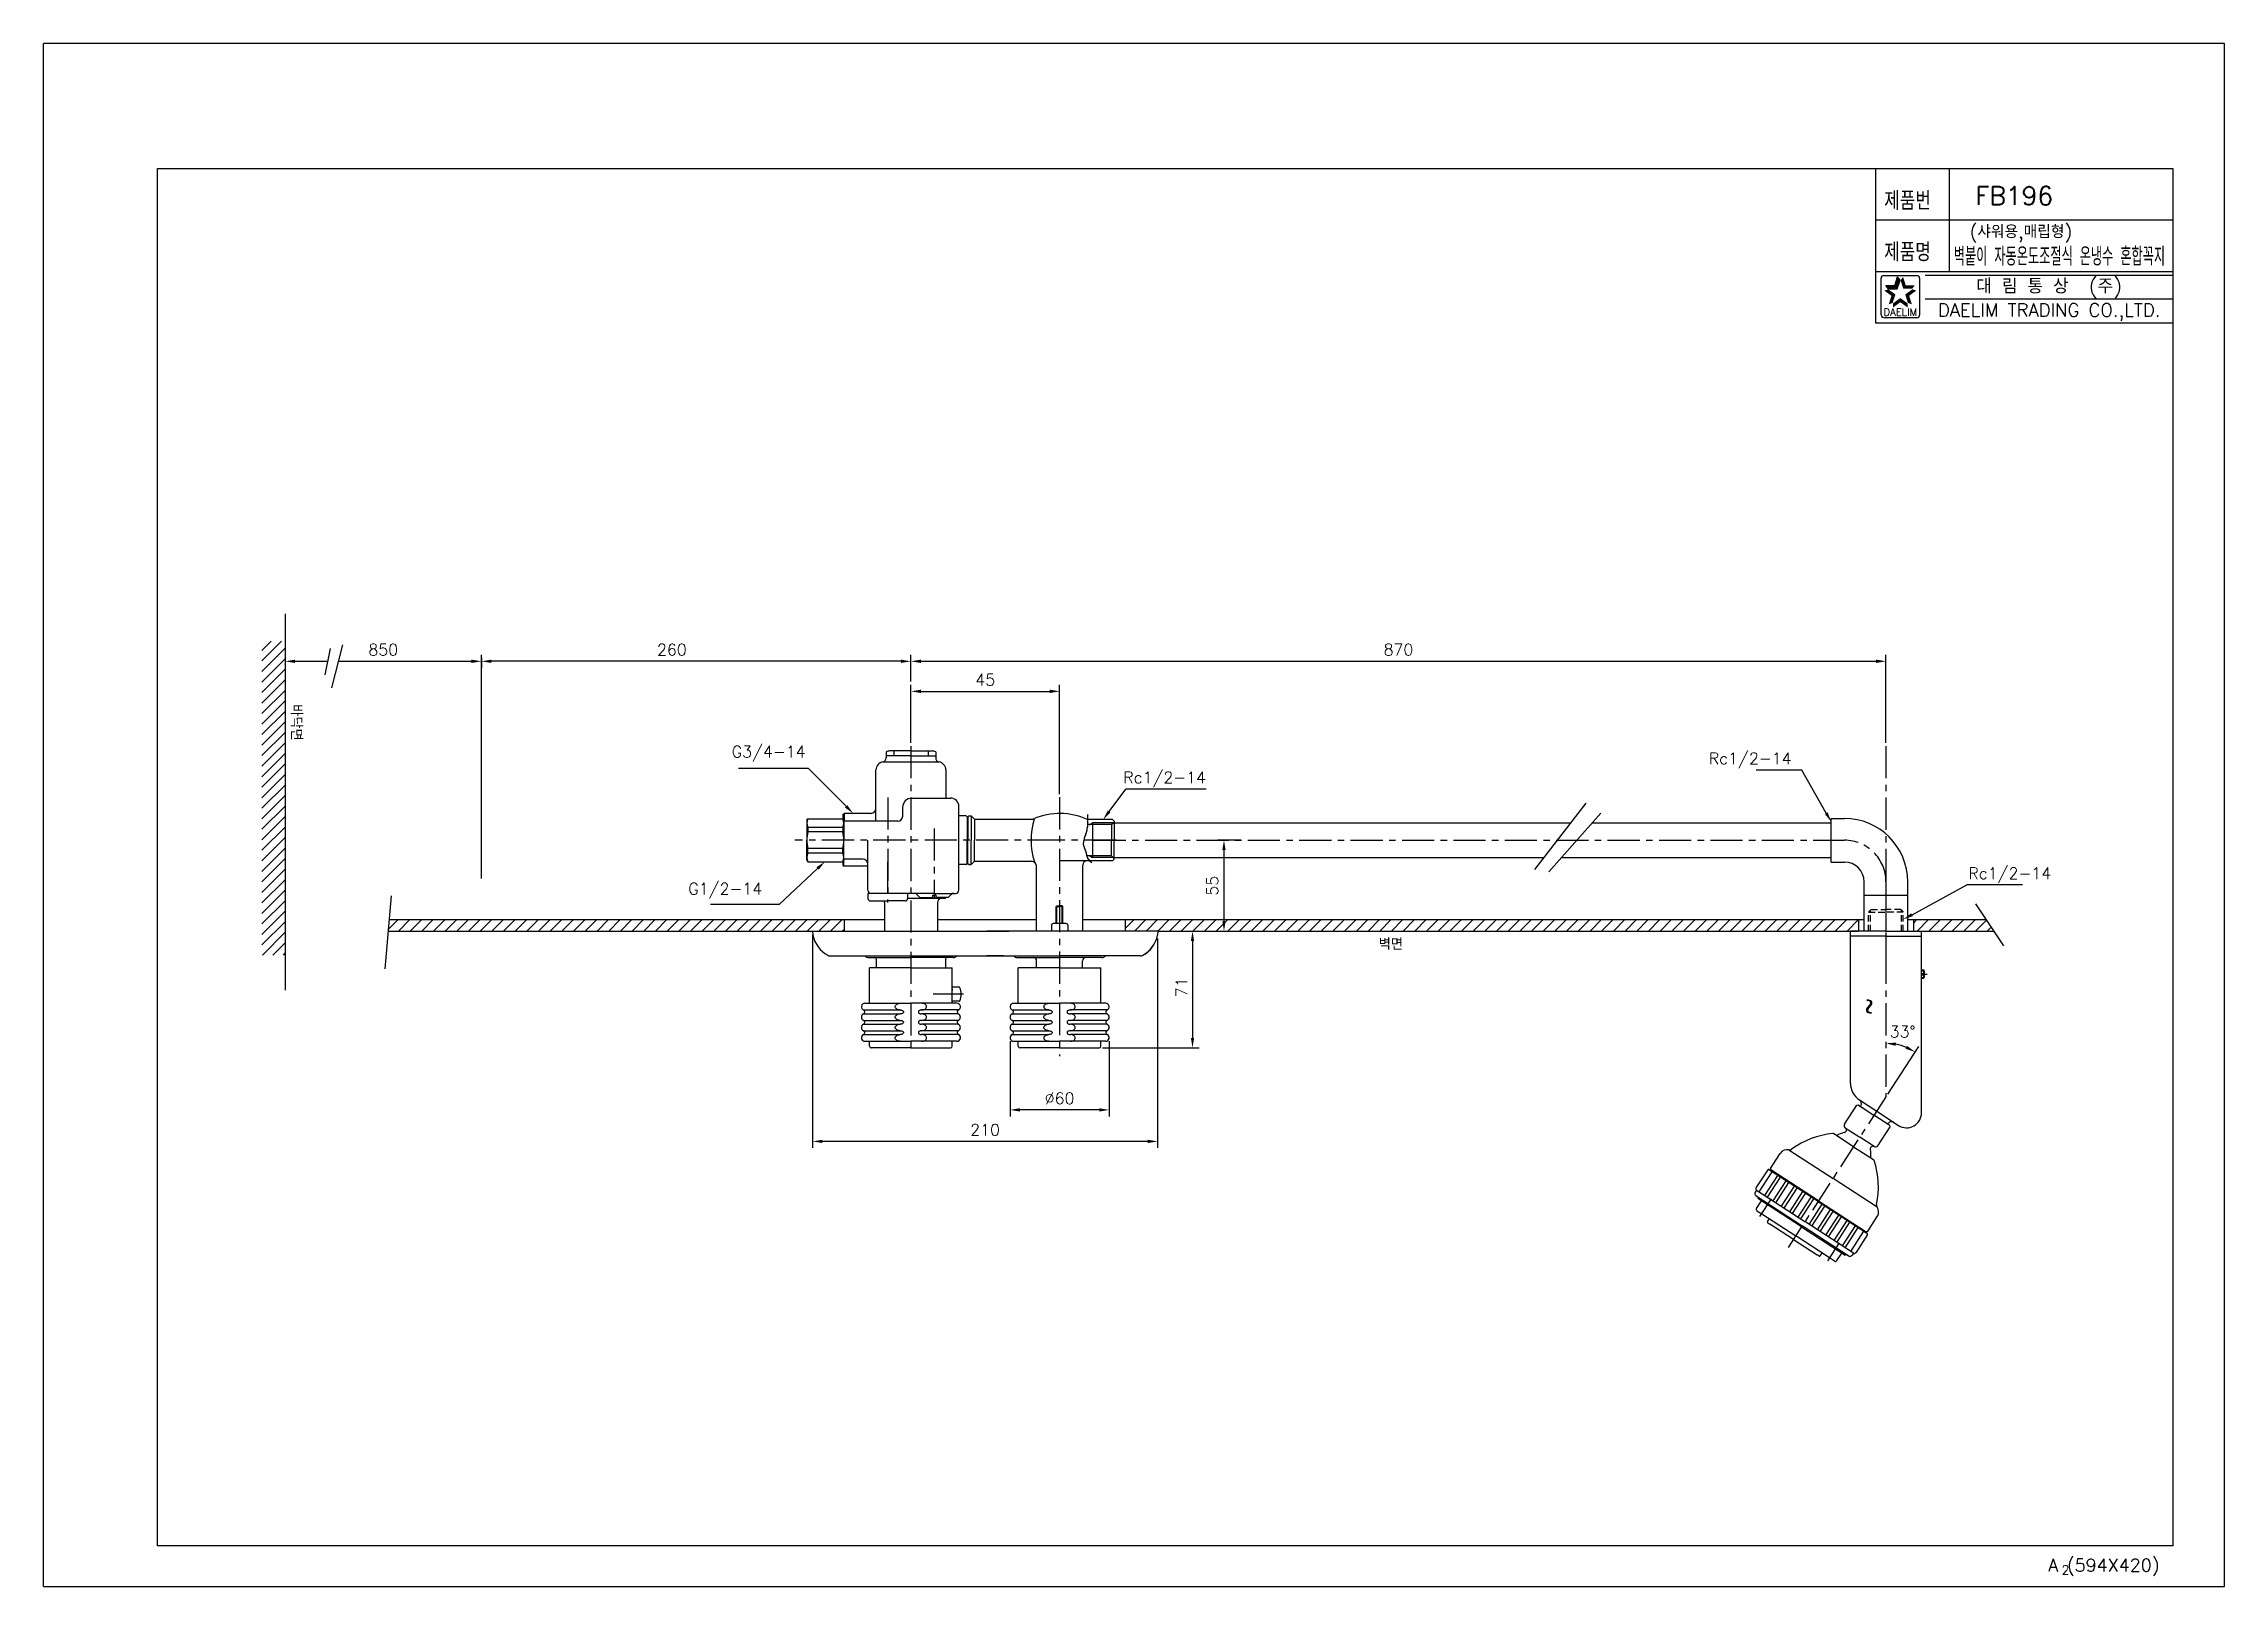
# Model space of a CAD drawing. Extents: x 16187 to 16781, y 1418 to 1838.
import ezdxf
from ezdxf.enums import TextEntityAlignment as Align

# ---------------------------------------------------------------- set-up
doc = ezdxf.new("R2010")
doc.units = 0
doc.header["$LTSCALE"] = 7
doc.header["$MEASUREMENT"] = 0
doc.linetypes.add('CENTER', pattern=[2, 1.25, -0.25, 0.25, -0.25])
doc.linetypes.add('HIDDEN', pattern=[0.375, 0.25, -0.125])
doc.layers.get('0').update_dxf_attribs({"color": 2, "linetype": 'CONTINUOUS'})
for name, color, linetype in [('CL', 2, 'CENTER'), ('D', 2, 'CONTINUOUS'), ('DIM', 2, 'CONTINUOUS'), ('DWG', 7, 'CONTINUOUS'), ('HD', 3, 'HIDDEN')]:
    doc.layers.add(name, color=color, linetype=linetype)
doc.styles.add('GHS', font='romans', dxfattribs={"bigfont": 'ghs'})
doc.styles.add('ROMANS', font='romans')

msp = doc.modelspace()

# ---------------------------------------------------------------- texts
at = {"color": 7, "style": 'GHS'}
msp.add_text('FB196', height=5, dxfattribs=at).set_placement((16724.05, 1796.87), align=Align.MIDDLE)
at = {"style": 'GHS'}
msp.add_text('(샤워용,매립형)', height=3.5, dxfattribs=at).set_placement((16711.92, 1785.34))
at = {"style": 'GHS', "width": 0.445403}
msp.add_text('벽붙이 자동온도조절식 온냉수 혼합꼭지', height=5, dxfattribs=at).set_placement((16707.6, 1777.85), (16765.16, 1777.85), align=Align.FIT)
at = {"color": 7, "linetype": 'Continuous'}
for s, height, style, p in [('대 림 통 상  (주)', 4, 'GHS', (16733.57, 1771.98)), ('DAELIM TRADING CO.,LTD.', 3.6, 'ROMANS', (16733.57, 1765.21))]:
    msp.add_text(s, height=height, dxfattribs=dict(at, style=style)).set_placement(p, align=Align.MIDDLE)
at = {"color": 2, "linetype": 'Continuous', "style": 'ROMANS'}
msp.add_text('DAELIM', height=2, dxfattribs=at).set_placement((16693.04, 1764.22), align=Align.CENTER)
at = {"color": 7, "style": 'GHS'}
for s, height, p in [('A (594X420)', 3.5, (16733.32, 1422.31)), ('2', 2.5, (16736.98, 1421.48))]:
    msp.add_text(s, height=height, dxfattribs=at).set_placement(p)
at = {"layer": 'D', "style": 'GHS'}
for s, p in [('850', (16279.82, 1673.28)), ('870', (16556.34, 1673.28)), ('45', (16443.8, 1665.1)), ('33%%d', (16693.66, 1569.28)), ('%%c60', (16464.05, 1551.15)), ('210', (16443.75, 1542.58))]:
    msp.add_text(s, height=3.15, dxfattribs=at).set_placement(p, align=Align.MIDDLE_CENTER)
msp.add_text('260', height=3.15, dxfattribs=at).set_placement((16358.43, 1673.28), align=Align.MIDDLE)
for s, height, p in [('바닥면', 3.15, (16254.6, 1658.49)), ('~', 4.5, (16682.63, 1578.46))]:
    msp.add_text(s, height=height, rotation=270, dxfattribs=at).set_placement(p)
for s, p in [('G3/4-14', (16374.74, 1645.52)), ('G1/2-14', (16362.92, 1608.2))]:
    msp.add_text(s, height=3.15, dxfattribs=at).set_placement(p, align=Align.MIDDLE_LEFT)
for p in [(16663.41, 1643.68), (16503.92, 1638.5), (16734.13, 1612.41)]:
    msp.add_text('Rc1/2-14', height=3.15, dxfattribs=at).set_placement(p, align=Align.MIDDLE_RIGHT)
for s, p in [('55', (16505.67, 1609.04)), ('71', (16497.26, 1581.38))]:
    msp.add_text(s, height=3.15, rotation=90, dxfattribs=at).set_placement(p, align=Align.MIDDLE_CENTER)
msp.add_text('벽면', height=3.15, dxfattribs=at).set_placement((16550.94, 1591.58))
at = {"layer": 'DIM', "style": 'GHS', "width": 0.8}
for s, p in [('제품번', (16688.65, 1793.02)), ('제품명', (16688.65, 1779.02))]:
    msp.add_text(s, height=5, dxfattribs=at).set_placement(p)

# ---------------------------------------------------------------- blocks, each defined once
blk = doc.blocks.new('*X1')
at = {"color": 0}
for p, q in [((287.26, 237.77), (290.02, 240.52)), ((290.05, 237.02), (293.55, 240.52)), ((293.59, 237.02), (297.09, 240.52)), ((297.12, 237.02), (300.62, 240.52)), ((300.66, 237.02), (304.16, 240.52)), ((304.19, 237.02), (307.69, 240.52)), ((307.73, 237.02), (311.23, 240.52)), ((311.27, 237.02), (314.77, 240.52)), ((314.8, 237.02), (318.3, 240.52)), ((318.34, 237.02), (321.84, 240.52)), ((321.87, 237.02), (325.37, 240.52)), ((325.41, 237.02), (328.91, 240.52)), ((328.94, 237.02), (332.44, 240.52)), ((332.48, 237.02), (335.98, 240.52)), ((336.01, 237.02), (339.51, 240.52)), ((339.55, 237.02), (343.05, 240.52)), ((343.08, 237.02), (346.58, 240.52)), ((346.62, 237.02), (350.12, 240.52)), ((350.16, 237.02), (353.66, 240.52)), ((353.69, 237.02), (357.19, 240.52)), ((357.23, 237.02), (360.73, 240.52)), ((360.76, 237.02), (364.26, 240.52)), ((364.3, 237.02), (367.8, 240.52)), ((367.83, 237.02), (371.33, 240.52)), ((371.37, 237.02), (374.87, 240.52)), ((374.9, 237.02), (378.4, 240.52)), ((378.44, 237.02), (381.94, 240.52)), ((381.98, 237.02), (385.48, 240.52)), ((385.51, 237.02), (389.01, 240.52)), ((389.05, 237.02), (392.55, 240.52)), ((392.58, 237.02), (396.08, 240.52)), ((396.12, 237.02), (399.62, 240.52)), ((399.65, 237.02), (403.15, 240.52)), ((403.19, 237.02), (406.69, 240.52)), ((406.72, 237.02), (410.22, 240.52)), ((410.26, 237.02), (413.76, 240.52)), ((413.8, 237.02), (417.3, 240.52)), ((417.33, 237.02), (420.83, 240.52)), ((420.87, 237.02), (424.37, 240.52)), ((424.4, 237.02), (427.9, 240.52)), ((427.94, 237.02), (431.44, 240.52)), ((431.47, 237.02), (434.97, 240.52)), ((435.01, 237.02), (438.51, 240.52)), ((438.54, 237.02), (442.04, 240.52)), ((442.08, 237.02), (445.58, 240.52)), ((445.62, 237.02), (449.12, 240.52)), ((449.15, 237.02), (452.65, 240.52)), ((452.69, 237.02), (456.19, 240.52)), ((456.22, 237.02), (459.72, 240.52)), ((459.76, 237.02), (463.26, 240.52)), ((463.29, 237.02), (466.79, 240.52)), ((466.83, 237.02), (470.33, 240.52)), ((470.36, 237.02), (473.86, 240.52)), ((473.9, 237.02), (477.4, 240.52)), ((477.44, 237.02), (480.94, 240.52)), ((480.97, 237.02), (484.47, 240.52)), ((484.51, 237.02), (488.01, 240.52)), ((488.04, 237.02), (491.54, 240.52)), ((491.58, 237.02), (495.08, 240.52)), ((495.11, 237.02), (498.61, 240.52)), ((498.65, 237.02), (502.15, 240.52)), ((502.18, 237.02), (505.68, 240.52)), ((505.72, 237.02), (509.21, 240.51)), ((525.83, 239.45), (526.9, 240.52)), ((526.93, 237.02), (530.43, 240.52)), ((530.47, 237.02), (533.97, 240.52)), ((534, 237.02), (537.5, 240.52)), ((537.54, 237.02), (541.04, 240.52)), ((541.07, 237.02), (544.57, 240.52)), ((544.61, 237.02), (547.99, 240.4)), ((548.15, 237.02), (549.4, 238.27))]:
    blk.add_line(p, q, dxfattribs=at)
blk = doc.blocks.new('*X2')
at = {"color": 0}
for p, q in [((64.25, 237.49), (67.28, 240.52)), ((67.31, 237.02), (70.81, 240.52)), ((70.85, 237.02), (74.35, 240.52)), ((74.38, 237.02), (77.88, 240.52)), ((77.92, 237.02), (81.42, 240.52)), ((81.46, 237.02), (82.06, 237.62)), ((102.78, 237.13), (106.17, 240.52)), ((106.2, 237.02), (109.7, 240.52)), ((109.74, 237.02), (113.24, 240.52)), ((113.28, 237.02), (116.78, 240.52)), ((116.81, 237.02), (120.31, 240.52)), ((120.35, 237.02), (123.85, 240.52)), ((123.88, 237.02), (127.38, 240.52)), ((127.42, 237.02), (130.92, 240.52)), ((130.95, 237.02), (134.45, 240.52)), ((134.49, 237.02), (137.99, 240.52)), ((138.02, 237.02), (141.52, 240.52)), ((141.56, 237.02), (145.06, 240.52)), ((145.09, 237.02), (148.59, 240.52)), ((148.63, 237.02), (152.13, 240.52)), ((152.17, 237.02), (155.67, 240.52)), ((155.7, 237.02), (159.2, 240.52)), ((159.24, 237.02), (162.74, 240.52)), ((162.77, 237.02), (166.27, 240.52)), ((166.31, 237.02), (169.81, 240.52)), ((169.84, 237.02), (173.34, 240.52)), ((173.38, 237.02), (176.88, 240.52)), ((176.91, 237.02), (180.41, 240.52)), ((180.45, 237.02), (183.95, 240.52)), ((183.99, 237.02), (187.49, 240.52)), ((187.52, 237.02), (191.02, 240.52)), ((191.06, 237.02), (194.56, 240.52)), ((194.59, 237.02), (198.09, 240.52)), ((198.13, 237.02), (201.63, 240.52)), ((201.66, 237.02), (202.27, 237.62))]:
    blk.add_line(p, q, dxfattribs=at)
blk = doc.blocks.new('*X0')
at = {"color": 0}
for p, q in [((26, 318.74), (31.95, 324.69)), ((26, 321.92), (28.77, 324.69)), ((26, 315.56), (33.03, 322.59)), ((26, 312.38), (33.03, 319.4)), ((26, 309.2), (33.03, 316.22)), ((26, 306.01), (33.03, 313.04)), ((26, 302.83), (33.03, 309.86)), ((26, 299.65), (33.03, 306.68)), ((26, 296.47), (33.03, 303.49)), ((26, 293.29), (33.03, 300.31)), ((26, 290.1), (33.03, 297.13)), ((26, 286.92), (33.03, 293.95)), ((26, 283.74), (33.03, 290.77)), ((26, 280.56), (33.03, 287.58)), ((26, 277.38), (33.03, 284.4)), ((26, 274.19), (33.03, 281.22)), ((26, 271.01), (33.03, 278.04)), ((26, 267.83), (33.03, 274.86)), ((26, 264.65), (33.03, 271.67)), ((26, 261.47), (33.03, 268.49)), ((26, 258.28), (33.03, 265.31)), ((26, 255.1), (33.03, 262.13)), ((26, 251.92), (33.03, 258.95)), ((26, 248.74), (33.03, 255.76)), ((26, 245.56), (33.03, 252.58)), ((26, 242.37), (33.03, 249.4)), ((26, 239.19), (33.03, 246.22)), ((26, 236.01), (33.03, 243.04)), ((26, 232.83), (33.03, 239.85)), ((26.14, 229.79), (33.03, 236.67)), ((29.33, 229.79), (33.03, 233.49)), ((32.51, 229.79), (33.03, 230.31))]:
    blk.add_line(p, q, dxfattribs=at)

# ---------------------------------------------------------------- linework, layer by layer
for p, q in [((16781.31, 1838.29), (16187.31, 1838.29)), ((16781.31, 1418.29), (16781.31, 1838.29)), ((16187.31, 1418.29), (16781.31, 1418.29))]:
    msp.add_line(p, q)
at = {"color": 4}
for p, q in [((16218.31, 1429.29), (16218.31, 1804.29)), ((16218.31, 1804.29), (16767.31, 1804.29)), ((16767.31, 1804.29), (16767.31, 1429.29)), ((16767.31, 1429.29), (16218.31, 1429.29))]:
    msp.add_line(p, q, dxfattribs=at)
at = {"color": 7}
for p, q in [((16686.31, 1804.29), (16767.31, 1804.29)), ((16686.31, 1804.29), (16686.31, 1762.29)), ((16706.31, 1804.29), (16706.31, 1776.29)), ((16686.31, 1790.29), (16767.31, 1790.29)), ((16686.31, 1776.29), (16767.31, 1776.29)), ((16686.31, 1762.29), (16767.31, 1762.29))]:
    msp.add_line(p, q, dxfattribs=at)
at = {"color": 2, "linetype": 'Continuous'}
for p, q in [((16687.79, 1764.42), (16687.79, 1774.42)), ((16688.54, 1775.17), (16697.54, 1775.17)), ((16698.29, 1774.42), (16698.29, 1764.42)), ((16699.81, 1775.29), (16767.31, 1775.29)), ((16699.81, 1768.79), (16767.31, 1768.79)), ((16697.54, 1763.67), (16688.79, 1763.67))]:
    msp.add_line(p, q, dxfattribs=at)
at = {"color": 2}
for p, q in [((16689.79, 1771.55), (16689.12, 1772.47)), ((16689.12, 1772.47), (16691.55, 1772.47)), ((16689.79, 1771.55), (16692.21, 1771.55)), ((16691.55, 1772.47), (16692.3, 1774.78)), ((16692.21, 1771.55), (16692.96, 1773.86)), ((16692.96, 1773.86), (16692.3, 1774.78))]:
    msp.add_line(p, q, dxfattribs=at)
at = {"color": 2, "linetype": 'Continuous'}
for centre, radius, start, end in [((16688.54, 1774.42), 0.75, 90, 180), ((16697.54, 1774.42), 0.75, 0, 90), ((16688.66, 1764.55), 0.884, 188.1301, 278.1301), ((16697.54, 1764.42), 0.75, 270, 0)]:
    msp.add_arc(centre, radius, start, end, dxfattribs=at)
at = {"color": 2}
for points in [[(16690.63, 1769.64), (16691.71, 1769.99), (16688.67, 1771.06), (16689.74, 1771.41)], [(16689.12, 1772.47), (16689.79, 1771.55), (16691.55, 1772.47), (16692.21, 1771.55)], [(16691.55, 1772.47), (16692.21, 1771.55), (16692.3, 1774.78), (16692.96, 1773.86)], [(16693.78, 1774.78), (16693.11, 1773.86), (16694.53, 1772.47), (16693.86, 1771.55)], [(16694.53, 1772.47), (16693.86, 1771.55), (16696.95, 1772.47), (16696.29, 1771.55)], [(16697.41, 1771.06), (16696.33, 1771.41), (16695.45, 1769.64), (16694.37, 1769.99)], [(16689.88, 1767.33), (16690.96, 1767.68), (16690.63, 1769.64), (16691.71, 1769.99)], [(16693.04, 1767.89), (16693.04, 1769.02), (16691.08, 1766.46), (16691.08, 1767.6)], [(16695, 1766.46), (16695, 1767.6), (16693.04, 1767.89), (16693.04, 1769.02)], [(16695.45, 1769.64), (16694.37, 1769.99), (16696.2, 1767.33), (16695.12, 1767.68)]]:
    msp.add_solid(points, dxfattribs=at)
at = {"layer": 'CL'}
for p, q in [((16423.55, 1647.04), (16423.55, 1564.87)), ((16689.14, 1647.04), (16689.14, 1551.56)), ((16417.25, 1633.09), (16417.25, 1605.46)), ((16464.05, 1633.1), (16464.05, 1562.64)), ((16429.85, 1624.65), (16429.85, 1605.62)), ((16464.05, 1621.42), (16391.89, 1621.42)), ((16446.61, 1621.42), (16443.44, 1621.42)), ((16479.51, 1621.42), (16464.05, 1621.42)), ((16473.32, 1621.42), (16677.8, 1621.42)), ((16417.25, 1606.9), (16417.25, 1615.5)), ((16689.14, 1610.08), (16689.14, 1590.85)), ((16437.86, 1579.5), (16429.58, 1579.5)), ((16689.14, 1551.56), (16662.5, 1510.55)), ((16654.81, 1518.94), (16657.99, 1523.83)), ((16673.3, 1506.93), (16676.48, 1511.82))]:
    msp.add_line(p, q, dxfattribs=at)
msp.add_arc((16677.8, 1610.08), 11.34, 0, 90, dxfattribs=at)
at = {"layer": 'D', "color": 2}
for p, q in [((16187.31, 1418.29), (16187.31, 1838.29)), ((16293.5, 1596.67), (16296.65, 1599.82)), ((16297.22, 1597.21), (16299.83, 1599.82)), ((16299.86, 1596.67), (16303.01, 1599.82)), ((16303.04, 1596.67), (16306.19, 1599.82)), ((16306.22, 1596.67), (16309.37, 1599.82)), ((16309.41, 1596.67), (16312.56, 1599.82)), ((16312.59, 1596.67), (16315.74, 1599.82)), ((16698.81, 1584.07), (16699.43, 1584.07))]:
    msp.add_line(p, q, dxfattribs=at)
at = {"layer": 'D'}
for p, q in [((16253.09, 1683.04), (16253.09, 1580.63)), ((16253.09, 1682.14), (16253.09, 1668.33)), ((16255.79, 1670.13), (16264.68, 1670.13)), ((16265.4, 1673.61), (16263.9, 1666.41)), ((16268.75, 1674.61), (16265.74, 1662.89)), ((16267.6, 1670.13), (16303.85, 1670.13)), ((16306.55, 1610.98), (16306.55, 1671.93)), ((16306.55, 1671.03), (16306.55, 1668.33)), ((16420.85, 1670.13), (16309.25, 1670.13)), ((16423.55, 1664.65), (16423.55, 1671.93)), ((16423.55, 1664.65), (16423.55, 1671.93)), ((16426.25, 1670.13), (16686.44, 1670.13)), ((16689.14, 1647.94), (16689.14, 1671.93)), ((16423.55, 1647.94), (16423.55, 1663.75)), ((16464.05, 1634), (16464.05, 1663.75)), ((16426.25, 1661.95), (16461.35, 1661.95)), ((16376.55, 1641.05), (16395.58, 1641.05)), ((16405.9, 1630.65), (16395.58, 1641.05)), ((16663.49, 1640.53), (16653.81, 1640.53)), ((16666.19, 1640.53), (16663.49, 1640.53)), ((16672.86, 1628.81), (16666.19, 1640.53)), ((16477.53, 1629.21), (16482.1, 1635.35)), ((16504, 1635.35), (16482.1, 1635.35)), ((16607.38, 1631.54), (16593.39, 1613.46)), ((16611.48, 1628.81), (16597.32, 1612.78)), ((16478.67, 1626.14), (16473.05, 1626.14)), ((16478.67, 1616.69), (16473.05, 1616.69)), ((16513.43, 1621.42), (16507.02, 1621.42)), ((16508.82, 1618.72), (16508.82, 1599.37)), ((16398.13, 1613.72), (16387.65, 1603.94)), ((16281.99, 1606.32), (16280.26, 1586.39)), ((16387.65, 1603.94), (16368.95, 1603.94)), ((16417.29, 1604.5), (16417.29, 1605.24)), ((16696.23, 1601.15), (16711.16, 1609.26)), ((16726.31, 1609.26), (16711.16, 1609.26)), ((16721.27, 1592.63), (16713.61, 1604.13)), ((16281.43, 1599.82), (16416.35, 1599.82)), ((16405.41, 1599.82), (16405.41, 1596.67)), ((16430.75, 1599.82), (16457.75, 1599.82)), ((16463.33, 1598.71), (16463.33, 1603.55)), ((16464.77, 1598.71), (16464.77, 1603.55)), ((16470.35, 1599.82), (16683.2, 1599.82)), ((16481.91, 1599.82), (16481.91, 1596.67)), ((16681.66, 1599.82), (16681.66, 1596.67)), ((16695.08, 1599.82), (16716.48, 1599.82)), ((16696.61, 1599.82), (16696.61, 1596.67)), ((16281.15, 1596.67), (16396.75, 1596.67)), ((16396.75, 1595.77), (16396.75, 1537.63)), ((16490.74, 1594.64), (16490.74, 1537.63)), ((16490.84, 1596.67), (16681.66, 1596.67)), ((16491.74, 1596.67), (16502.05, 1596.67)), ((16500.25, 1593.97), (16500.25, 1567.57)), ((16509.2, 1596.67), (16510.62, 1596.67)), ((16696.61, 1596.67), (16718.58, 1596.67)), ((16698.81, 1585.87), (16699.43, 1585.87)), ((16698.81, 1584.97), (16700.33, 1584.97)), ((16450.55, 1566.73), (16450.55, 1546.2)), ((16475.75, 1564.87), (16502.05, 1564.87)), ((16477.55, 1566.73), (16477.55, 1546.2)), ((16689.63, 1552.31), (16698.05, 1565.29)), ((16474.85, 1548), (16453.25, 1548)), ((16488.04, 1539.43), (16399.45, 1539.43))]:
    msp.add_line(p, q, dxfattribs=at)
msp.add_lwpolyline([(16472.75, 1615.22), (16472.75, 1615.58), (16472.4, 1615.58), (16472.4, 1615.64), (16472.34, 1615.64), (16472.34, 1615.75), (16472.22, 1615.75), (16472.22, 1615.87), (16472.16, 1615.87), (16472.16, 1616.05), (16472.04, 1616.05), (16472.04, 1616.11), (16471.98, 1616.11), (16471.98, 1616.17), (16471.92, 1616.17), (16471.92, 1616.23), (16471.86, 1616.23), (16471.86, 1616.46), (16471.74, 1616.46), (16471.74, 1616.64), (16471.69, 1616.64), (16471.69, 1616.76), (16471.63, 1616.76), (16471.63, 1616.88), (16471.57, 1616.88), (16471.57, 1617.06), (16471.51, 1617.06), (16471.51, 1617.17), (16471.45, 1617.17), (16471.45, 1617.59), (16471.39, 1617.59), (16471.39, 1617.89), (16471.33, 1617.89), (16471.33, 1618.06), (16471.27, 1618.06), (16471.27, 1618.24), (16471.21, 1618.24), (16471.21, 1618.42), (16471.15, 1618.42), (16471.15, 1618.6), (16471.09, 1618.6), (16471.09, 1618.71), (16471.03, 1618.71), (16471.03, 1618.95), (16470.97, 1618.95), (16470.97, 1619.07), (16470.92, 1619.07), (16470.92, 1619.25), (16470.86, 1619.25), (16470.86, 1619.37), (16470.8, 1619.37), (16470.8, 1619.6), (16470.74, 1619.6), (16470.74, 1619.78), (16470.68, 1619.78), (16470.68, 1620.02), (16470.62, 1620.02), (16470.62, 1620.14), (16470.56, 1620.14), (16470.56, 1620.73), (16470.62, 1620.73), (16470.62, 1620.91), (16470.68, 1620.91), (16470.68, 1621.26), (16470.74, 1621.26), (16470.74, 1621.5), (16470.8, 1621.5), (16470.8, 1621.79), (16470.86, 1621.79), (16470.86, 1622.15), (16470.92, 1622.15), (16470.92, 1622.39), (16470.97, 1622.39), (16470.97, 1622.5), (16471.03, 1622.5), (16471.03, 1622.68), (16471.15, 1622.68), (16471.15, 1623.04), (16471.21, 1623.04), (16471.21, 1623.21), (16471.27, 1623.21), (16471.27, 1623.33), (16471.33, 1623.33), (16471.33, 1623.51), (16471.39, 1623.51), (16471.39, 1623.69), (16471.45, 1623.69), (16471.45, 1623.98), (16471.51, 1623.98), (16471.51, 1624.34), (16471.57, 1624.34), (16471.57, 1624.75), (16471.63, 1624.75), (16471.63, 1624.93), (16471.69, 1624.93), (16471.69, 1627.65), (16471.74, 1627.65), (16471.74, 1628.42), (16471.8, 1628.42)], dxfattribs=at)
for centre, radius, start, end in [((16475.56, 1621.47), 19.29, 162.75231, 197.85747), ((16689.14, 1551.56), 14.57, 67.6316, 79.3684)]:
    msp.add_arc(centre, radius, start, end, dxfattribs=at)
for points in [[(16255.79, 1670.58), (16255.79, 1669.68), (16253.09, 1670.13)], [(16303.85, 1670.58), (16303.85, 1669.68), (16306.55, 1670.13)], [(16309.25, 1670.58), (16309.25, 1669.68), (16306.55, 1670.13)], [(16420.85, 1670.58), (16420.85, 1669.68), (16423.55, 1670.13)], [(16426.25, 1670.58), (16426.25, 1669.68), (16423.55, 1670.13)], [(16686.44, 1670.58), (16686.44, 1669.68), (16689.14, 1670.13)], [(16426.25, 1662.4), (16426.25, 1661.5), (16423.55, 1661.95)], [(16461.35, 1662.4), (16461.35, 1661.5), (16464.05, 1661.95)], [(16406.22, 1630.96), (16405.58, 1630.33), (16407.8, 1628.73)], [(16477.89, 1628.94), (16477.17, 1629.48), (16475.92, 1627.04)], [(16673.25, 1629.03), (16672.47, 1628.58), (16674.2, 1626.46)], [(16508.37, 1618.72), (16509.27, 1618.72), (16508.82, 1621.42)], [(16397.82, 1614.05), (16398.44, 1613.4), (16400.1, 1615.57)], [(16508.37, 1599.37), (16509.27, 1599.37), (16508.82, 1596.67)], [(16696.45, 1600.76), (16696.02, 1601.55), (16693.86, 1599.86)], [(16500.7, 1593.97), (16499.8, 1593.97), (16500.25, 1596.67)], [(16500.7, 1567.57), (16499.8, 1567.57), (16500.25, 1564.87)], [(16691.78, 1565.43), (16691.87, 1566.33), (16689.14, 1566.13)], [(16694.89, 1565.43), (16694.47, 1564.63), (16697.07, 1563.78)], [(16453.25, 1548.45), (16453.25, 1547.55), (16450.55, 1548)], [(16474.85, 1548.45), (16474.85, 1547.55), (16477.55, 1548)], [(16399.45, 1539.88), (16399.45, 1538.98), (16396.75, 1539.43)], [(16488.04, 1539.88), (16488.04, 1538.98), (16490.74, 1539.43)]]:
    msp.add_solid(points, dxfattribs=at)
at = {"layer": 'DWG'}
for p, q in [((16416.8, 1645.49), (16416.8, 1643.86)), ((16423.55, 1645.72), (16417.75, 1645.72)), ((16423.55, 1645.72), (16429.35, 1645.72)), ((16430.3, 1645.49), (16430.3, 1643.77)), ((16423.55, 1644.37), (16416.8, 1644.37)), ((16423.55, 1644.37), (16430.3, 1644.37)), ((16433.06, 1640.54), (16433.06, 1632.87)), ((16414.03, 1626.59), (16414.03, 1634.04)), ((16405.1, 1628.5), (16405.32, 1628.73)), ((16405.1, 1627.13), (16405.1, 1628.5)), ((16405.32, 1628.73), (16405.32, 1626.59)), ((16412.68, 1628.73), (16405.32, 1628.73)), ((16425.46, 1632.87), (16434.46, 1632.87)), ((16436.6, 1607.8), (16436.6, 1630.62)), ((16438.62, 1628.05), (16436.6, 1628.05)), ((16438.62, 1628.05), (16438.85, 1627.83)), ((16438.62, 1628.05), (16438.85, 1627.83)), ((16438.85, 1627.83), (16438.85, 1626.93)), ((16439.3, 1628.05), (16439.07, 1627.83)), ((16439.3, 1628.05), (16439.07, 1627.83)), ((16439.07, 1627.83), (16439.07, 1621.42)), ((16439.3, 1628.05), (16439.97, 1628.05)), ((16439.97, 1628.05), (16440.87, 1627.15)), ((16439.97, 1628.05), (16439.97, 1621.42)), ((16438.85, 1627.15), (16438.85, 1621.42)), ((16438.85, 1626.93), (16439.07, 1626.93)), ((16440.87, 1627.15), (16440.87, 1621.42)), ((16440.87, 1627.15), (16456.53, 1627.15)), ((16478.45, 1627.04), (16471.58, 1627.04)), ((16478.22, 1625.69), (16471.69, 1625.69)), ((16472.2, 1625.65), (16473.05, 1626.14)), ((16473.05, 1626.14), (16473.05, 1616.69)), ((16478.22, 1625.69), (16478.9, 1626.37)), ((16478.22, 1625.69), (16478.22, 1621.42)), ((16478.45, 1627.04), (16478.9, 1626.59)), ((16478.9, 1626.59), (16478.9, 1621.42)), ((16411.85, 1607.8), (16411.85, 1621.42)), ((16438.85, 1615.68), (16438.85, 1621.42)), ((16438.85, 1615.9), (16439.07, 1615.9)), ((16438.85, 1615), (16438.85, 1615.9)), ((16439.07, 1615), (16439.07, 1621.42)), ((16439.97, 1614.78), (16439.97, 1621.42)), ((16440.87, 1615.68), (16440.87, 1621.42)), ((16478.45, 1615.79), (16464.05, 1615.79)), ((16478.22, 1617.14), (16471.7, 1617.14)), ((16472.27, 1617.14), (16473.05, 1616.69)), ((16478.22, 1617.14), (16478.22, 1621.42)), ((16478.22, 1617.14), (16478.9, 1616.47)), ((16478.45, 1615.79), (16478.9, 1616.24)), ((16478.9, 1616.24), (16478.9, 1621.42)), ((16405.1, 1614.55), (16405.32, 1614.33)), ((16411.85, 1614.33), (16405.32, 1614.33)), ((16438.62, 1614.78), (16436.6, 1614.78)), ((16438.62, 1614.78), (16438.85, 1615)), ((16438.62, 1614.78), (16438.85, 1615)), ((16439.3, 1614.78), (16439.07, 1615)), ((16439.3, 1614.78), (16439.07, 1615)), ((16439.3, 1614.78), (16439.97, 1614.78)), ((16439.97, 1614.78), (16440.87, 1615.68)), ((16440.87, 1615.68), (16456.4, 1615.68)), ((16457.75, 1596.67), (16457.75, 1614.33)), ((16470.35, 1596.67), (16470.35, 1614.67)), ((16411.85, 1606.9), (16411.85, 1605.55)), ((16412.57, 1606.9), (16411.85, 1606.9)), ((16412.57, 1606.9), (16411.85, 1606.9)), ((16429.85, 1606.9), (16411.85, 1606.9)), ((16412.52, 1604.88), (16415.29, 1604.88)), ((16415.29, 1604.88), (16417.29, 1604.88)), ((16419.2, 1604.88), (16417.29, 1604.88)), ((16421.97, 1604.88), (16419.2, 1604.88)), ((16422.65, 1606.9), (16422.65, 1605.55)), ((16432.84, 1605.55), (16422.65, 1605.55)), ((16424.9, 1606.9), (16425.98, 1605.82)), ((16425.98, 1605.82), (16429.4, 1605.82)), ((16429.4, 1606.5), (16429.85, 1606.5)), ((16429.4, 1606.5), (16429.4, 1605.82)), ((16429.85, 1606.9), (16435.7, 1606.9)), ((16430.3, 1606.5), (16429.85, 1606.5)), ((16430.3, 1606.5), (16430.3, 1605.82)), ((16433.72, 1605.82), (16430.3, 1605.82)), ((16432.84, 1605.55), (16433.06, 1605.78)), ((16433.06, 1605.78), (16433.06, 1605.82)), ((16434.8, 1606.9), (16433.72, 1605.82)), ((16435.25, 1606.9), (16434.8, 1606.9)), ((16463.15, 1603.37), (16463.37, 1603.6)), ((16463.15, 1598.71), (16463.15, 1603.37)), ((16463.15, 1603.37), (16464.05, 1603.37)), ((16463.37, 1603.6), (16464.05, 1603.6)), ((16464.72, 1603.6), (16464.05, 1603.6)), ((16464.95, 1603.37), (16464.05, 1603.37)), ((16464.95, 1603.37), (16464.72, 1603.6)), ((16464.95, 1598.71), (16464.95, 1603.37)), ((16396.75, 1596.67), (16396.85, 1595.54)), ((16396.75, 1596.67), (16396.85, 1595.54)), ((16396.75, 1596.67), (16450.22, 1596.67)), ((16490.84, 1596.67), (16444.23, 1596.67)), ((16490.84, 1596.67), (16490.74, 1595.54)), ((16689.14, 1595.32), (16681.71, 1595.32)), ((16689.14, 1595.32), (16696.56, 1595.32)), ((16401.53, 1589.94), (16423.55, 1589.94)), ((16412.3, 1577.02), (16412.3, 1586.7)), ((16423.55, 1586.7), (16412.3, 1586.7)), ((16423.55, 1589.94), (16448.47, 1589.94)), ((16423.55, 1586.7), (16434.8, 1586.7)), ((16434.8, 1579.5), (16434.8, 1586.7)), ((16436.03, 1589.94), (16464.05, 1589.94)), ((16448.72, 1589.94), (16444.23, 1589.94)), ((16452.8, 1577.02), (16452.8, 1586.7)), ((16464.05, 1586.7), (16452.8, 1586.7)), ((16457.79, 1586.7), (16457.79, 1588.59)), ((16464.05, 1586.7), (16475.3, 1586.7)), ((16470.3, 1586.7), (16470.3, 1588.59)), ((16475.3, 1577.02), (16475.3, 1586.7)), ((16698.81, 1586.09), (16699.43, 1586.09)), ((16699.43, 1585.15), (16699.43, 1586.09)), ((16436.7, 1581.41), (16434.8, 1581.41)), ((16434.8, 1580.96), (16434.8, 1580.51)), ((16698.81, 1583.84), (16699.43, 1583.84)), ((16698.98, 1584.79), (16698.98, 1585.15)), ((16698.98, 1585.15), (16699.65, 1585.15)), ((16698.98, 1584.79), (16699.65, 1584.79)), ((16699.43, 1583.84), (16699.43, 1584.79)), ((16410.61, 1575.2), (16420.62, 1575.2)), ((16410.61, 1574.13), (16420.62, 1574.13)), ((16411, 1577.02), (16423.55, 1577.02)), ((16436.09, 1577.02), (16423.55, 1577.02)), ((16436.48, 1575.2), (16426.47, 1575.2)), ((16436.48, 1574.13), (16426.47, 1574.13)), ((16434.8, 1577.02), (16434.8, 1579.5)), ((16434.8, 1578.04), (16434.8, 1578.49)), ((16451.11, 1575.2), (16461.12, 1575.2)), ((16451.11, 1574.13), (16461.12, 1574.13)), ((16451.5, 1577.02), (16464.05, 1577.02)), ((16476.59, 1577.02), (16464.05, 1577.02)), ((16476.98, 1575.2), (16466.97, 1575.2)), ((16476.98, 1574.13), (16466.97, 1574.13)), ((16410.61, 1572.38), (16420.62, 1572.38)), ((16410.61, 1571.32), (16420.62, 1571.32)), ((16410.61, 1569.57), (16420.62, 1569.57)), ((16410.61, 1568.5), (16420.62, 1568.5)), ((16436.48, 1572.38), (16426.47, 1572.38)), ((16436.48, 1571.32), (16426.47, 1571.32)), ((16436.48, 1569.57), (16426.47, 1569.57)), ((16436.48, 1568.5), (16426.47, 1568.5)), ((16451.11, 1572.38), (16461.12, 1572.38)), ((16451.11, 1571.32), (16461.12, 1571.32)), ((16451.11, 1569.57), (16461.12, 1569.57)), ((16451.11, 1568.5), (16461.12, 1568.5)), ((16476.98, 1572.38), (16466.97, 1572.38)), ((16476.98, 1571.32), (16466.97, 1571.32)), ((16476.98, 1569.57), (16466.97, 1569.57)), ((16476.98, 1568.5), (16466.97, 1568.5)), ((16411, 1566.67), (16423.55, 1566.67)), ((16412.3, 1565.32), (16412.3, 1566.67)), ((16423.55, 1564.87), (16412.75, 1564.87)), ((16436.09, 1566.67), (16423.55, 1566.67)), ((16423.55, 1564.87), (16434.35, 1564.87)), ((16434.8, 1565.32), (16434.8, 1566.67)), ((16451.5, 1566.67), (16464.05, 1566.67)), ((16452.8, 1565.32), (16452.8, 1566.67)), ((16464.05, 1564.87), (16453.25, 1564.87)), ((16476.59, 1566.67), (16464.05, 1566.67)), ((16464.05, 1564.87), (16474.85, 1564.87)), ((16475.3, 1565.32), (16475.3, 1566.67)), ((16677.86, 1544.11), (16681.22, 1549.28)), ((16681.22, 1549.28), (16681.53, 1549.34)), ((16681.53, 1549.34), (16682.46, 1548.74)), ((16681.53, 1549.34), (16685.87, 1546.53)), ((16682.16, 1548.94), (16682.29, 1549.16)), ((16690.21, 1543.71), (16685.87, 1546.53)), ((16680.33, 1537.99), (16674.94, 1541.49)), ((16678.05, 1543.13), (16682, 1540.56)), ((16685.94, 1538), (16682, 1540.56)), ((16686.92, 1538.22), (16690.28, 1543.4)), ((16690.21, 1543.71), (16689.28, 1544.31)), ((16689.58, 1544.11), (16689.73, 1544.33)), ((16690.28, 1543.4), (16690.21, 1543.71)), ((16657.66, 1532.01), (16660.35, 1536.16)), ((16662.71, 1537.13), (16674.71, 1529.34)), ((16680.33, 1537.99), (16685.71, 1534.49)), ((16656.92, 1531.69), (16653.73, 1526.78)), ((16657.89, 1531.32), (16657.23, 1531.75)), ((16670.62, 1523.05), (16657.45, 1531.6)), ((16657.66, 1532.01), (16657.73, 1531.7)), ((16670.75, 1523.24), (16657.73, 1531.7)), ((16658.67, 1531.08), (16658.55, 1530.89)), ((16686.71, 1521.55), (16674.71, 1529.34)), ((16653.86, 1526.16), (16653.49, 1525.59)), ((16653.81, 1524.58), (16653.69, 1524.66)), ((16653.81, 1524.58), (16666.34, 1516.45)), ((16653.85, 1521.18), (16655.2, 1523.25)), ((16653.86, 1526.16), (16667.07, 1517.58)), ((16653.88, 1524.53), (16654.45, 1524.17)), ((16654.45, 1524.17), (16654.25, 1523.87)), ((16666.14, 1516.14), (16654.25, 1523.87)), ((16670.62, 1523.05), (16683.8, 1514.5)), ((16670.75, 1523.24), (16683.77, 1514.78)), ((16653.98, 1520.55), (16655.3, 1519.7)), ((16655.3, 1519.7), (16664.55, 1513.69)), ((16656.89, 1517.59), (16657.38, 1518.35)), ((16656.95, 1517.28), (16657.52, 1516.91)), ((16657, 1518.59), (16657.38, 1518.35)), ((16663.93, 1512.75), (16657.52, 1516.91)), ((16666.14, 1516.14), (16678.03, 1508.42)), ((16678.87, 1508.31), (16666.34, 1516.45)), ((16680.28, 1509), (16667.07, 1517.58)), ((16682.82, 1515.4), (16682.7, 1515.21)), ((16683.36, 1514.78), (16684.02, 1514.35)), ((16684.08, 1514.85), (16683.77, 1514.78)), ((16684.08, 1514.85), (16686.77, 1519)), ((16663.93, 1512.75), (16670.35, 1508.58)), ((16673.79, 1507.69), (16664.55, 1513.69)), ((16671.23, 1508.28), (16671.72, 1509.04)), ((16672.09, 1508.79), (16671.72, 1509.04)), ((16675.74, 1506.96), (16677.08, 1509.04)), ((16680.28, 1509), (16679.91, 1508.43)), ((16684.09, 1514.04), (16680.9, 1509.13)), ((16670.92, 1508.21), (16670.35, 1508.58)), ((16675.11, 1506.83), (16673.79, 1507.69)), ((16678.22, 1508.73), (16678.03, 1508.42)), ((16678.79, 1508.36), (16678.22, 1508.73)), ((16678.87, 1508.31), (16678.98, 1508.24))]:
    msp.add_line(p, q, dxfattribs=at)
at = {"layer": 'DWG', "color": 7}
for p, q in [((16418.89, 1645.72), (16418.89, 1644.37)), ((16428.21, 1645.72), (16428.21, 1644.37)), ((16414.03, 1634.04), (16414.03, 1640.54)), ((16415.87, 1642.75), (16431.22, 1642.75)), ((16421.3, 1627.94), (16421.3, 1630.39)), ((16423.77, 1632.87), (16434.35, 1632.87)), ((16395.2, 1626.82), (16395.46, 1627.27)), ((16395.2, 1626.82), (16395.2, 1621.42)), ((16395.46, 1627.27), (16405.02, 1627.27)), ((16395.46, 1624.92), (16395.46, 1623.67)), ((16405.02, 1624.92), (16395.46, 1624.92)), ((16405.02, 1623.67), (16395.46, 1623.67)), ((16405.28, 1626.82), (16405.02, 1627.27)), ((16405.02, 1624.92), (16405.02, 1623.67)), ((16405.28, 1626.82), (16405.28, 1621.42)), ((16419.95, 1626.59), (16405.28, 1626.59)), ((16478.67, 1626.14), (16603.21, 1626.14)), ((16609.12, 1626.14), (16674.2, 1626.14)), ((16674.2, 1627.36), (16677.8, 1627.36)), ((16674.2, 1615.48), (16674.2, 1627.36)), ((16395.2, 1616.02), (16395.2, 1621.42)), ((16395.2, 1616.02), (16395.46, 1615.57)), ((16395.46, 1617.91), (16395.46, 1619.16)), ((16405.02, 1619.16), (16395.46, 1619.16)), ((16405.02, 1617.91), (16395.46, 1617.91)), ((16405.02, 1617.91), (16405.02, 1619.16)), ((16405.28, 1616.02), (16405.02, 1615.57)), ((16405.1, 1614.55), (16405.1, 1615.7)), ((16405.28, 1614.37), (16405.28, 1621.42)), ((16410.5, 1616.24), (16405.28, 1616.24)), ((16478.67, 1616.69), (16595.89, 1616.69)), ((16600.77, 1616.69), (16674.2, 1616.69)), ((16395.46, 1615.57), (16405.02, 1615.57)), ((16674.2, 1615.48), (16677.8, 1615.48)), ((16683.2, 1606.48), (16683.2, 1610.08)), ((16695.08, 1606.48), (16695.08, 1610.08)), ((16416.35, 1604.43), (16416.35, 1596.67)), ((16430.75, 1604.43), (16430.75, 1596.67)), ((16683.2, 1606.48), (16695.08, 1606.48)), ((16683.2, 1596.67), (16683.2, 1606.48)), ((16695.08, 1596.67), (16695.08, 1606.48)), ((16461.8, 1598.26), (16461.8, 1596.67)), ((16465.85, 1598.71), (16462.25, 1598.71)), ((16466.3, 1598.26), (16466.3, 1596.67)), ((16689.14, 1596.67), (16679.46, 1596.67)), ((16679.46, 1555.23), (16679.46, 1596.67)), ((16681.71, 1595.32), (16679.46, 1595.32)), ((16689.14, 1596.67), (16698.81, 1596.67)), ((16696.56, 1595.32), (16698.81, 1595.32)), ((16698.81, 1582.6), (16698.81, 1596.67)), ((16412.07, 1589.49), (16423.55, 1589.49)), ((16414.1, 1589.04), (16414.1, 1586.7)), ((16435.02, 1589.49), (16423.55, 1589.49)), ((16433, 1589.04), (16433, 1586.7)), ((16452.57, 1589.49), (16464.05, 1589.49)), ((16486.12, 1589.94), (16464.05, 1589.94)), ((16475.52, 1589.49), (16464.05, 1589.49)), ((16698.81, 1547.19), (16698.81, 1582.6)), ((16436.7, 1577.59), (16434.8, 1577.59)), ((16681.92, 1550.7), (16686.6, 1547.66)), ((16686.6, 1547.66), (16692.56, 1543.79)), ((16654.62, 1525.67), (16658.17, 1531.14)), ((16656.13, 1524.69), (16659.68, 1530.16)), ((16656.88, 1524.2), (16660.44, 1529.67)), ((16658.39, 1523.22), (16661.94, 1528.69)), ((16659.15, 1522.73), (16662.7, 1528.2)), ((16660.66, 1521.75), (16664.21, 1527.22)), ((16661.41, 1521.26), (16664.96, 1526.73)), ((16662.92, 1520.27), (16666.47, 1525.75)), ((16663.67, 1519.78), (16667.23, 1525.26)), ((16665.18, 1518.8), (16668.74, 1524.28)), ((16665.94, 1518.31), (16669.49, 1523.79)), ((16668.2, 1516.84), (16671.76, 1522.32)), ((16668.96, 1516.35), (16672.51, 1521.83)), ((16670.47, 1515.37), (16674.02, 1520.85)), ((16671.22, 1514.88), (16674.78, 1520.36)), ((16672.73, 1513.9), (16676.29, 1519.37)), ((16673.49, 1513.41), (16677.04, 1518.88)), ((16675, 1512.43), (16678.55, 1517.9)), ((16675.75, 1511.94), (16679.31, 1517.41)), ((16677.26, 1510.96), (16680.81, 1516.43)), ((16678.02, 1510.47), (16681.57, 1515.94)), ((16679.53, 1509.49), (16683.08, 1514.96))]:
    msp.add_line(p, q, dxfattribs=at)
for points in [[(16420.62, 1575.2, -0.068487), (16420.09, 1575.27, -0.080628), (16419.67, 1575.46, -0.107053), (16419.37, 1575.78, -0.138086), (16419.27, 1576.11, -0.138086), (16419.37, 1576.44, -0.107053), (16419.67, 1576.76, -0.080628), (16420.09, 1576.95, -0.068487), (16420.62, 1577.02, -0.068487)], [(16420.62, 1572.38, -0.065486), (16420.08, 1572.45, -0.078207), (16419.67, 1572.64, -0.107176), (16419.36, 1572.94, -0.143462), (16419.27, 1573.26, -0.143462), (16419.36, 1573.57, -0.107176), (16419.67, 1573.87, -0.078207), (16420.08, 1574.06, -0.065486), (16420.62, 1574.13, -0.065486)], [(16420.62, 1575.2, -0.060769), (16420.98, 1575.15, -0.074162), (16421.25, 1575.04, -0.106919), (16421.46, 1574.85, -0.152632), (16421.52, 1574.66, -0.152632), (16421.46, 1574.47, -0.106919), (16421.25, 1574.28, -0.074162), (16420.98, 1574.17, -0.060769), (16420.62, 1574.13, -0.060769)], [(16426.47, 1575.2, 0.060769), (16426.11, 1575.15, 0.074162), (16425.84, 1575.04, 0.106919), (16425.64, 1574.85, 0.152632), (16425.58, 1574.66, 0.152632), (16425.64, 1574.47, 0.106919), (16425.84, 1574.28, 0.074162), (16426.11, 1574.17, 0.060769), (16426.47, 1574.13, 0.060769)], [(16426.47, 1575.2, 0.068487), (16427.01, 1575.27, 0.080628), (16427.43, 1575.46, 0.107053), (16427.73, 1575.78, 0.138086), (16427.82, 1576.11, 0.138086), (16427.73, 1576.44, 0.107053), (16427.43, 1576.76, 0.080628), (16427.01, 1576.95, 0.068487), (16426.47, 1577.02, 0.068487)], [(16426.47, 1572.38, 0.065486), (16427.01, 1572.45, 0.078207), (16427.43, 1572.64, 0.107176), (16427.73, 1572.94, 0.143462), (16427.82, 1573.26, 0.143462), (16427.73, 1573.57, 0.107176), (16427.43, 1573.87, 0.078207), (16427.01, 1574.06, 0.065486), (16426.47, 1574.13, 0.065486)], [(16461.12, 1575.2, -0.068487), (16460.59, 1575.27, -0.080628), (16460.17, 1575.46, -0.107053), (16459.87, 1575.78, -0.138086), (16459.77, 1576.11, -0.138086), (16459.87, 1576.44, -0.107053), (16460.17, 1576.76, -0.080628), (16460.59, 1576.95, -0.068487), (16461.12, 1577.02, -0.068487)], [(16461.12, 1572.38, -0.065486), (16460.58, 1572.45, -0.078207), (16460.17, 1572.64, -0.107176), (16459.86, 1572.94, -0.143462), (16459.77, 1573.26, -0.143462), (16459.86, 1573.57, -0.107176), (16460.17, 1573.87, -0.078207), (16460.58, 1574.06, -0.065486), (16461.12, 1574.13, -0.065486)], [(16461.12, 1575.2, -0.060769), (16461.48, 1575.15, -0.074162), (16461.75, 1575.04, -0.106919), (16461.96, 1574.85, -0.152632), (16462.02, 1574.66, -0.152632), (16461.96, 1574.47, -0.106919), (16461.75, 1574.28, -0.074162), (16461.48, 1574.17, -0.060769), (16461.12, 1574.13, -0.060769)], [(16466.97, 1575.2, 0.060769), (16466.61, 1575.15, 0.074162), (16466.34, 1575.04, 0.106919), (16466.14, 1574.85, 0.152632), (16466.08, 1574.66, 0.152632), (16466.14, 1574.47, 0.106919), (16466.34, 1574.28, 0.074162), (16466.61, 1574.17, 0.060769), (16466.97, 1574.13, 0.060769)], [(16466.97, 1575.2, 0.068487), (16467.51, 1575.27, 0.080628), (16467.93, 1575.46, 0.107053), (16468.23, 1575.78, 0.138086), (16468.32, 1576.11, 0.138086), (16468.23, 1576.44, 0.107053), (16467.93, 1576.76, 0.080628), (16467.51, 1576.95, 0.068487), (16466.97, 1577.02, 0.068487)], [(16466.97, 1572.38, 0.065486), (16467.51, 1572.45, 0.078207), (16467.93, 1572.64, 0.107176), (16468.23, 1572.94, 0.143462), (16468.32, 1573.26, 0.143462), (16468.23, 1573.57, 0.107176), (16467.93, 1573.87, 0.078207), (16467.51, 1574.06, 0.065486), (16466.97, 1574.13, 0.065486)], [(16420.62, 1569.57, -0.065486), (16420.08, 1569.64, -0.078207), (16419.67, 1569.83, -0.107176), (16419.36, 1570.13, -0.143462), (16419.27, 1570.44, -0.143462), (16419.36, 1570.75, -0.107176), (16419.67, 1571.06, -0.078207), (16420.08, 1571.24, -0.065486), (16420.62, 1571.32, -0.065486)], [(16420.62, 1566.67, -0.068487), (16420.09, 1566.75, -0.080628), (16419.67, 1566.94, -0.107053), (16419.37, 1567.26, -0.138086), (16419.27, 1567.59, -0.138086), (16419.37, 1567.92, -0.107053), (16419.67, 1568.23, -0.080628), (16420.09, 1568.43, -0.068487), (16420.62, 1568.5, -0.068487)], [(16420.62, 1572.38, -0.060769), (16420.98, 1572.34, -0.074162), (16421.25, 1572.23, -0.106919), (16421.46, 1572.04, -0.152632), (16421.52, 1571.85, -0.152632), (16421.46, 1571.66, -0.106919), (16421.25, 1571.47, -0.074162), (16420.98, 1571.36, -0.060769), (16420.62, 1571.32, -0.060769)], [(16420.62, 1569.57, -0.060769), (16420.98, 1569.53, -0.074162), (16421.25, 1569.41, -0.106919), (16421.46, 1569.22, -0.152632), (16421.52, 1569.04, -0.152632), (16421.46, 1568.85, -0.106919), (16421.25, 1568.66, -0.074162), (16420.98, 1568.55, -0.060769), (16420.62, 1568.5, -0.060769)], [(16426.47, 1572.38, 0.060769), (16426.11, 1572.34, 0.074162), (16425.84, 1572.23, 0.106919), (16425.64, 1572.04, 0.152632), (16425.58, 1571.85, 0.152632), (16425.64, 1571.66, 0.106919), (16425.84, 1571.47, 0.074162), (16426.11, 1571.36, 0.060769), (16426.47, 1571.32, 0.060769)], [(16426.47, 1569.57, 0.060769), (16426.11, 1569.53, 0.074162), (16425.84, 1569.41, 0.106919), (16425.64, 1569.22, 0.152632), (16425.58, 1569.04, 0.152632), (16425.64, 1568.85, 0.106919), (16425.84, 1568.66, 0.074162), (16426.11, 1568.55, 0.060769), (16426.47, 1568.5, 0.060769)], [(16426.47, 1569.57, 0.065486), (16427.01, 1569.64, 0.078207), (16427.43, 1569.83, 0.107176), (16427.73, 1570.13, 0.143462), (16427.82, 1570.44, 0.143462), (16427.73, 1570.75, 0.107176), (16427.43, 1571.06, 0.078207), (16427.01, 1571.24, 0.065486), (16426.47, 1571.32, 0.065486)], [(16426.47, 1566.67, 0.068487), (16427.01, 1566.75, 0.080628), (16427.43, 1566.94, 0.107053), (16427.73, 1567.26, 0.138086), (16427.82, 1567.59, 0.138086), (16427.73, 1567.92, 0.107053), (16427.43, 1568.23, 0.080628), (16427.01, 1568.43, 0.068487), (16426.47, 1568.5, 0.068487)], [(16461.12, 1569.57, -0.065486), (16460.58, 1569.64, -0.078207), (16460.17, 1569.83, -0.107176), (16459.86, 1570.13, -0.143462), (16459.77, 1570.44, -0.143462), (16459.86, 1570.75, -0.107176), (16460.17, 1571.06, -0.078207), (16460.58, 1571.24, -0.065486), (16461.12, 1571.32, -0.065486)], [(16461.12, 1566.67, -0.068487), (16460.59, 1566.75, -0.080628), (16460.17, 1566.94, -0.107053), (16459.87, 1567.26, -0.138086), (16459.77, 1567.59, -0.138086), (16459.87, 1567.92, -0.107053), (16460.17, 1568.23, -0.080628), (16460.59, 1568.43, -0.068487), (16461.12, 1568.5, -0.068487)], [(16461.12, 1572.38, -0.060769), (16461.48, 1572.34, -0.074162), (16461.75, 1572.23, -0.106919), (16461.96, 1572.04, -0.152632), (16462.02, 1571.85, -0.152632), (16461.96, 1571.66, -0.106919), (16461.75, 1571.47, -0.074162), (16461.48, 1571.36, -0.060769), (16461.12, 1571.32, -0.060769)], [(16461.12, 1569.57, -0.060769), (16461.48, 1569.53, -0.074162), (16461.75, 1569.41, -0.106919), (16461.96, 1569.22, -0.152632), (16462.02, 1569.04, -0.152632), (16461.96, 1568.85, -0.106919), (16461.75, 1568.66, -0.074162), (16461.48, 1568.55, -0.060769), (16461.12, 1568.5, -0.060769)], [(16466.97, 1572.38, 0.060769), (16466.61, 1572.34, 0.074162), (16466.34, 1572.23, 0.106919), (16466.14, 1572.04, 0.152632), (16466.08, 1571.85, 0.152632), (16466.14, 1571.66, 0.106919), (16466.34, 1571.47, 0.074162), (16466.61, 1571.36, 0.060769), (16466.97, 1571.32, 0.060769)], [(16466.97, 1569.57, 0.060769), (16466.61, 1569.53, 0.074162), (16466.34, 1569.41, 0.106919), (16466.14, 1569.22, 0.152632), (16466.08, 1569.04, 0.152632), (16466.14, 1568.85, 0.106919), (16466.34, 1568.66, 0.074162), (16466.61, 1568.55, 0.060769), (16466.97, 1568.5, 0.060769)], [(16466.97, 1569.57, 0.065486), (16467.51, 1569.64, 0.078207), (16467.93, 1569.83, 0.107176), (16468.23, 1570.13, 0.143462), (16468.32, 1570.44, 0.143462), (16468.23, 1570.75, 0.107176), (16467.93, 1571.06, 0.078207), (16467.51, 1571.24, 0.065486), (16466.97, 1571.32, 0.065486)], [(16466.97, 1566.67, 0.068487), (16467.51, 1566.75, 0.080628), (16467.93, 1566.94, 0.107053), (16468.23, 1567.26, 0.138086), (16468.32, 1567.59, 0.138086), (16468.23, 1567.92, 0.107053), (16467.93, 1568.23, 0.080628), (16467.51, 1568.43, 0.068487), (16466.97, 1568.5, 0.068487)]]:
    msp.add_lwpolyline(points, format="xyb", dxfattribs=at)
at = {"layer": 'DWG'}
for centre, radius, start, end in [((16418.05, 1642.32), 3.41, 95.0999, 111.55631), ((16429.04, 1642.32), 3.41, 68.44369, 84.9001), ((16416.28, 1640.54), 2.25, 100.36976, 180), ((16415.67, 1643.86), 1.12, 280.36976, 0), ((16431.42, 1643.86), 1.12, 180, 259.63024), ((16430.81, 1640.54), 2.25, 0, 79.63024), ((16412.68, 1630.08), 1.35, 270, 0), ((16434.35, 1630.62), 2.25, 0, 90), ((16464.05, 1610.7), 18, 65.2462, 113.16108), ((16456.53, 1628.28), 1.12, 270, 293.16108), ((16471.47, 1614.67), 1.12, 90, 180), ((16471.7, 1614.89), 2.25, 90, 94.84046), ((16456.4, 1614.33), 1.35, 0, 90), ((16412.75, 1607.8), 0.9, 180, 270), ((16412.52, 1605.55), 0.675, 180, 270), ((16415.22, 1604.43), 1.12, 0, 23.57818), ((16421.97, 1605.55), 0.675, 270, 0), ((16431.87, 1604.43), 1.12, 90, 180), ((16435.7, 1607.8), 0.9, 270, 0), ((16404.78, 1597.2), 8.1, 191.83216, 241.22573), ((16404.78, 1597.2), 8.1, 191.83216, 241.22573), ((16482.81, 1597.2), 8.1, 298.29653, 348.16784), ((16482.81, 1597.2), 8.1, 298.77427, 348.16784), ((16412.07, 1590.84), 1.35, 221.81031, 270), ((16435.02, 1590.84), 1.35, 270, 318.18969), ((16452.57, 1590.84), 1.35, 221.81031, 270), ((16456.89, 1588.59), 0.9, 0, 90), ((16471.2, 1588.59), 0.9, 90, 180), ((16475.52, 1590.84), 1.35, 270, 318.18969), ((16486.12, 1591.06), 1.12, 270, 298.29653), ((16696.73, 1584.97), 2.93, 3.52812, 22.61986), ((16436.7, 1581.19), 0.225, 23.24956, 90), ((16432.77, 1579.5), 4.5, 0, 23.24956), ((16696.73, 1584.97), 2.93, 337.38014, 356.47188), ((16411, 1576.07), 0.956, 90, 245.84038), ((16411, 1573.26), 0.956, 114.15962, 245.84038), ((16410.37, 1574.66), 0.585, 294.15962, 65.84038), ((16436.09, 1576.07), 0.956, 294.15962, 90), ((16436.72, 1574.66), 0.585, 114.15962, 245.84038), ((16436.09, 1573.26), 0.956, 294.15962, 65.84038), ((16436.7, 1577.81), 0.225, 270, 336.75044), ((16432.77, 1579.5), 4.5, 336.75044, 0), ((16451.5, 1576.07), 0.956, 90, 245.84038), ((16451.5, 1573.26), 0.956, 114.15962, 245.84038), ((16450.87, 1574.66), 0.585, 294.15962, 65.84038), ((16476.59, 1576.07), 0.956, 294.15962, 90), ((16477.22, 1574.66), 0.585, 114.15962, 245.84038), ((16476.59, 1573.26), 0.956, 294.15962, 65.84038), ((16411, 1570.44), 0.956, 114.15962, 245.84038), ((16411, 1567.63), 0.956, 114.15962, 270), ((16410.37, 1571.85), 0.585, 294.15962, 65.84038), ((16410.37, 1569.04), 0.585, 294.15962, 65.84038), ((16436.09, 1567.63), 0.956, 270, 65.84038), ((16436.72, 1571.85), 0.585, 114.15962, 245.84038), ((16436.72, 1569.04), 0.585, 114.15962, 245.84038), ((16436.09, 1570.44), 0.956, 294.15962, 65.84038), ((16451.5, 1570.44), 0.956, 114.15962, 245.84038), ((16451.5, 1567.63), 0.956, 114.15962, 270), ((16450.87, 1571.85), 0.585, 294.15962, 65.84038), ((16450.87, 1569.04), 0.585, 294.15962, 65.84038), ((16476.59, 1567.63), 0.956, 270, 65.84038), ((16477.22, 1571.85), 0.585, 114.15962, 245.84038), ((16477.22, 1569.04), 0.585, 114.15962, 245.84038), ((16476.59, 1570.44), 0.956, 294.15962, 65.84038), ((16412.75, 1565.32), 0.45, 180, 270), ((16434.35, 1565.32), 0.45, 270, 0), ((16453.25, 1565.32), 0.45, 180, 270), ((16474.85, 1565.32), 0.45, 270, 0), ((16681.33, 1549.74), 1.12, 328.73924, 56.9996), ((16690.66, 1543.69), 1.12, 57.0004, 145.26076), ((16676.76, 1519.16), 22.5, 95.37237, 126.32465), ((16674.69, 1541.11), 0.45, 57, 95.37237), ((16678.95, 1535.87), 6.08, 101.11964, 122.38414), ((16678.46, 1543.71), 0.72, 147, 234.99425), ((16677.64, 1542.54), 0.72, 281.11964, 54.99425), ((16662.24, 1534.93), 2.25, 77.99144, 147), ((16662.9, 1538.01), 0.9, 257.99144, 306.32465), ((16685.57, 1537.38), 0.72, 59.00575, 192.88036), ((16678.95, 1535.87), 6.08, 351.61586, 12.88036), ((16685.47, 1534.11), 0.45, 18.62763, 57), ((16664.57, 1527.07), 22.5, 347.67535, 18.62763), ((16686.31, 1538.62), 0.72, 239.00575, 327), ((16654.11, 1526.53), 0.45, 147, 237), ((16657.1, 1531.56), 0.225, 57, 147), ((16654.06, 1525.22), 0.675, 147, 237), ((16654.22, 1520.93), 0.45, 147, 237), ((16687.43, 1522.08), 0.9, 167.67535, 216.00856), ((16684.89, 1520.22), 2.25, 327, 36.00856), ((16657.07, 1517.47), 0.225, 147, 237), ((16657.07, 1517.47), 0.225, 147, 237), ((16680.53, 1509.38), 0.45, 237, 327), ((16683.9, 1514.16), 0.225, 327, 57), ((16671.04, 1508.4), 0.225, 237, 327), ((16671.04, 1508.4), 0.225, 237, 327), ((16675.36, 1507.21), 0.45, 237, 327), ((16679.35, 1508.8), 0.675, 237, 327)]:
    msp.add_arc(centre, radius, start, end, dxfattribs=at)
at = {"layer": 'DWG', "color": 7}
for centre, radius, start, end in [((16419.95, 1627.94), 1.35, 270, 0), ((16423.77, 1630.39), 2.48, 90, 180), ((16397.98, 1626.09), 2.78, 155.03175, 204.96825), ((16405.1, 1621.42), 9.91, 166.84816, 180), ((16402.5, 1626.09), 2.78, 335.03175, 24.96825), ((16395.37, 1621.42), 9.91, 0, 13.15184), ((16677.8, 1610.08), 17.28, 0, 90), ((16405.1, 1621.42), 9.91, 180, 193.15184), ((16397.98, 1616.74), 2.78, 155.03175, 204.96825), ((16395.37, 1621.42), 9.91, 346.84816, 0), ((16402.5, 1616.74), 2.78, 335.03175, 24.96825), ((16410.5, 1614.89), 1.35, 0, 90), ((16677.8, 1610.08), 5.4, 0, 90), ((16462.25, 1598.26), 0.45, 90, 180), ((16465.85, 1598.26), 0.45, 0, 90), ((16401.53, 1591.29), 1.35, 241.22573, 270), ((16401.53, 1591.29), 1.35, 241.22573, 270), ((16413.65, 1589.04), 0.45, 0, 90), ((16433.45, 1589.04), 0.45, 90, 180), ((16486.06, 1591.29), 1.35, 270, 298.77427), ((16684.86, 1555.23), 5.4, 180, 237.0004), ((16694.76, 1547.19), 4.05, 237.0004, 0)]:
    msp.add_arc(centre, radius, start, end, dxfattribs=at)
at = {"layer": 'HD'}
for p, q in [((16685.09, 1602.52), (16684.41, 1601.84)), ((16684.41, 1596.67), (16684.41, 1601.84)), ((16684.41, 1601.84), (16689.14, 1601.84)), ((16684.95, 1596.67), (16684.95, 1602.38)), ((16685.09, 1602.52), (16689.14, 1602.52)), ((16693.19, 1602.52), (16689.14, 1602.52)), ((16693.86, 1601.84), (16689.14, 1601.84)), ((16693.19, 1602.52), (16693.86, 1601.84)), ((16693.32, 1596.67), (16693.32, 1602.38)), ((16693.86, 1596.67), (16693.86, 1601.84))]:
    msp.add_line(p, q, dxfattribs=at)

# ---------------------------------------------------------------- block references
at = {"layer": 'D', "xscale": 0.9, "yscale": 0.9, "zscale": 0.9}
for name in ['*X0', '*X2', '*X1']:
    msp.add_blockref(name, (16223.37, 1383.35), dxfattribs=at)

msp.set_redraw_order([(e.dxf.handle, doc.entitydb.next_handle()) for e in msp.query("TEXT MTEXT ATTDEF DIMENSION ARC_DIMENSION")])  # texts and dimensions are drawn at this point

doc.saveas('drawing.dxf')
